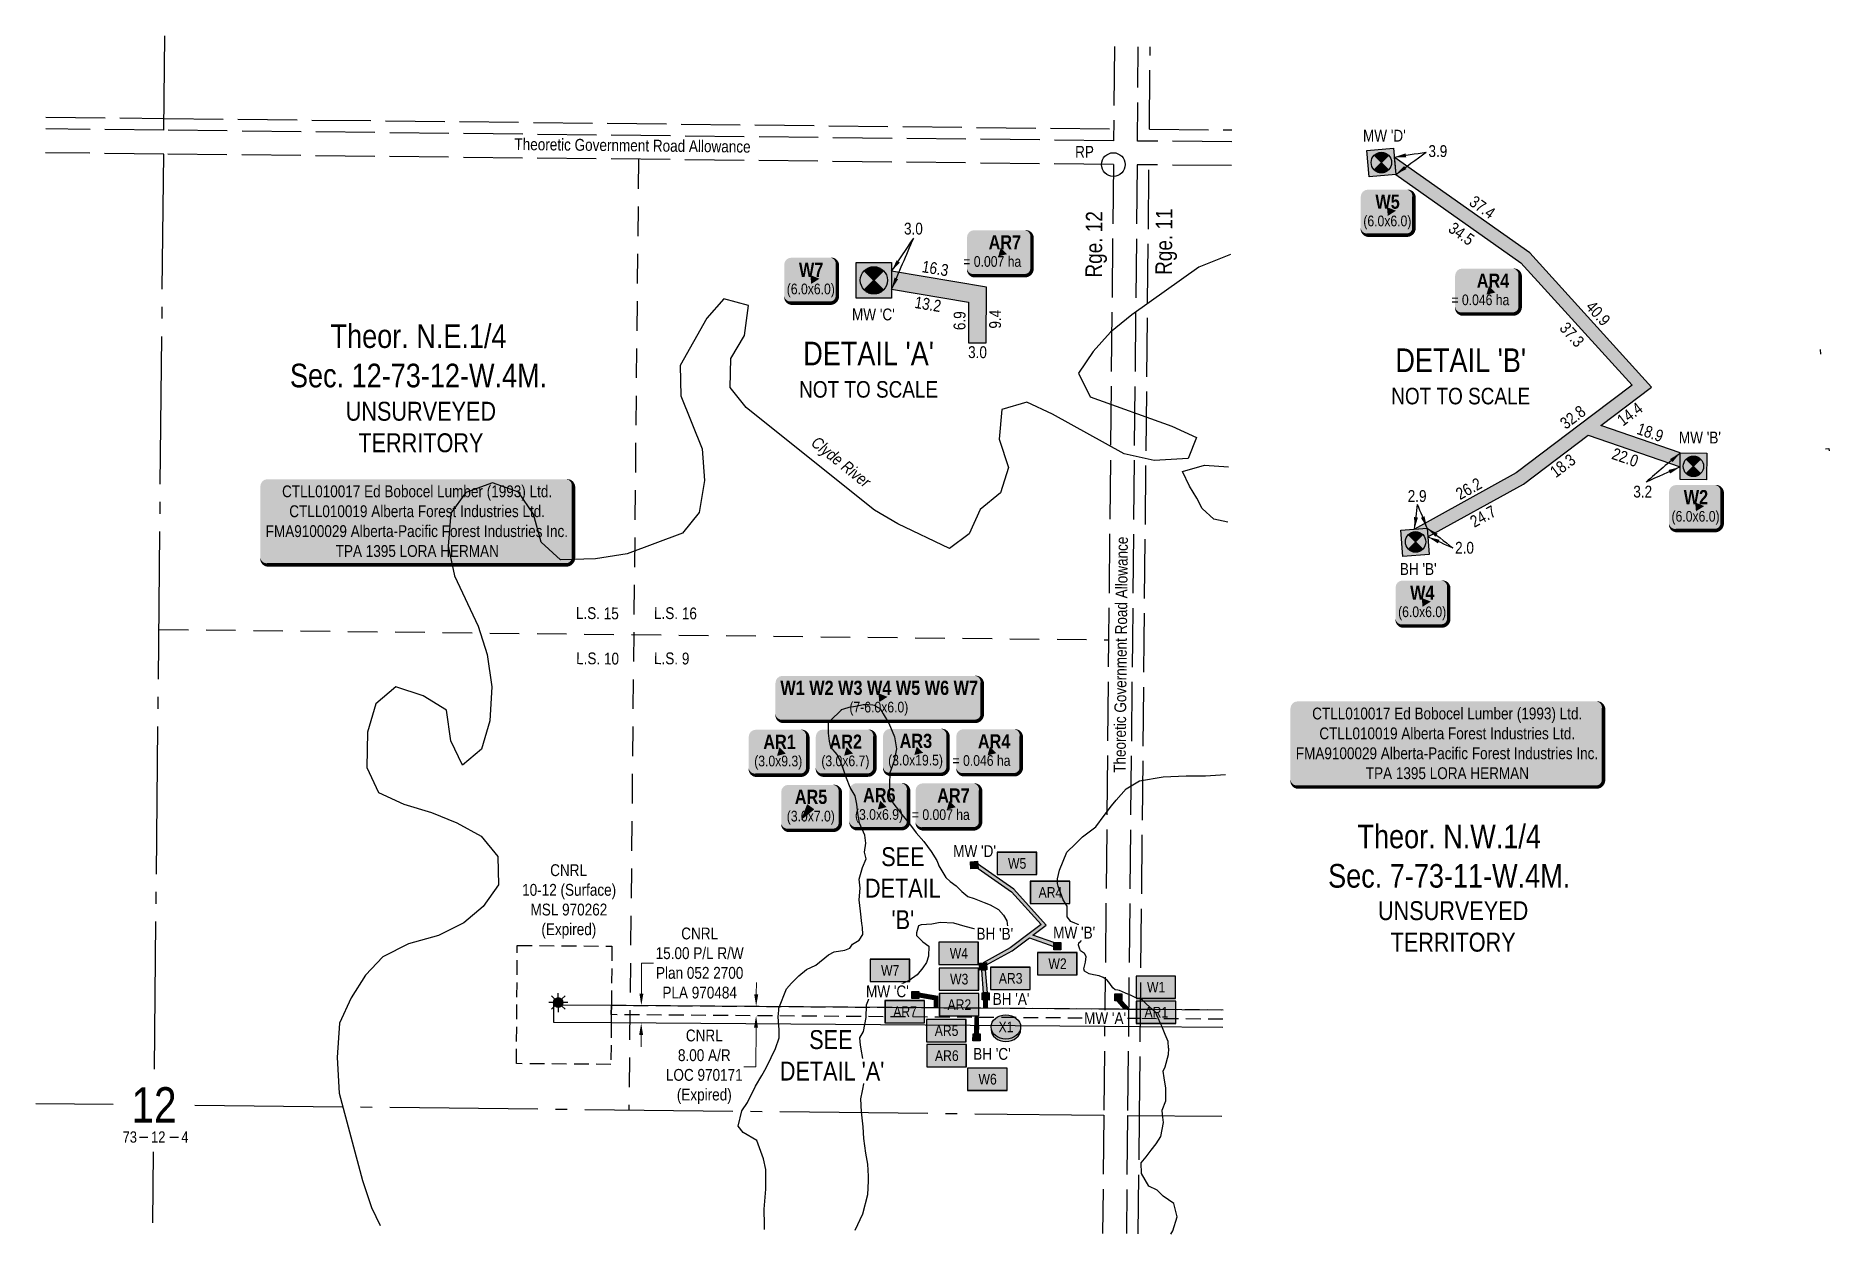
# Model space of a CAD drawing. Extents: x 454725 to 458590, y 6129211 to 6130225.
# Drawn here: x 454725 to 456242, y 6129211 to 6130225 of the extents above; entities that cross this region are included whole.
import ezdxf
from ezdxf.enums import TextEntityAlignment as Align

# ---------------------------------------------------------------- set-up
doc = ezdxf.new("R2010")
doc.units = 0
doc.header["$LTSCALE"] = 5
doc.header["$PDSIZE"] = 0.5
for name, pattern in [('foc-ACCESSROAD', [3.75, 2.5, -1.25]), ('foc-LSD', [8, 5, -3]), ('foc-QUARTERLINE', [33, 25, -3, 2, -3]), ('foc-UNSURVEYED', [12.5, 10, -2.5])]:
    doc.linetypes.add(name, pattern=pattern)
doc.layers.get('Defpoints').update_dxf_attribs({"color": 9})
for name, color, linetype in [('10', 1, 'Continuous'), ('35', 37, 'Continuous'), ('9', 3, 'Continuous'), ('C-AR', 13, 'foc-ACCESSROAD'), ('C-RW', 13, 'Continuous'), ('C-SYMBOL', 7, 'Continuous'), ('C-WS', 13, 'foc-ACCESSROAD'), ('C-WS-S', 13, 'Continuous'), ('D-TXT', 6, 'Continuous'), ('DETAIL-T', 7, 'Continuous'), ('L-QSEC', 8, 'foc-QUARTERLINE'), ('L-ROAD-T', 7, 'Continuous'), ('L-SECLBL', 7, 'Continuous'), ('L-SECTION-LSD', 7, 'foc-LSD'), ('L-UNS-T', 3, 'Continuous'), ('L-USEC', 7, 'foc-UNSURVEYED'), ('P-CROSSINGS', 250, 'Continuous'), ('P-TEMP-BLOCKS', 250, 'Continuous'), ('P-TEMP-BLUE', 146, 'Continuous'), ('P-TEMP-BLUE-T', 146, 'Continuous'), ('P-WORKAREA', 113, 'Continuous'), ('P-WORKAREA-H', 111, 'Continuous'), ('T-WATER', 160, 'Continuous'), ('T-WATER-T', 170, 'Continuous'), ('WETLAND', 143, 'Continuous')]:
    doc.layers.add(name, color=color, linetype=linetype)
doc.layers.add('C-AR-T', color=13, linetype='Continuous', lineweight=9)
doc.layers.add('C-RW-T', color=13, linetype='Continuous', lineweight=9)
doc.layers.add('P-TEMP-BLUE-H', color=7, linetype='Continuous', true_color=0x99e6ff)
doc.styles.add('100L', font='ARIALN.TTF', dxfattribs={"height": 11})
doc.styles.add('175L', font='ARIALN.TTF', dxfattribs={"height": 20})
doc.styles.add('80', font='ARIALN.TTF', dxfattribs={"height": 10})
doc.styles.add('80CG', font='ARIALN.TTF', dxfattribs={"height": 10})
doc.styles.add('80L', font='ARIALN.TTF', dxfattribs={"height": 10})
doc.styles.add('BOLD', font='ARIALNB.TTF')
doc.styles.add('foc-LtypeFont', font='ARIALN.TTF', dxfattribs={"height": 7.349999999999999})
doc.styles.add('SIMPLEX', font='ARIALN.TTF')
doc.linetypes.add('foc-TOPO-flowdirection-NOLINE', pattern='A,0,[">",foc-LtypeFont,S=0.3,R=0,X=0,Y=-0.945],-20,[">",foc-LtypeFont,S=0.3,R=0,X=0,Y=-0.945],0', length=20)
doc.dimstyles.new('Compass 5 000', dxfattribs={"dimscale": 5, "dimtxt": 9, "dimasz": 2, "dimexe": 0.2, "dimexo": 0.0625, "dimgap": 0.5, "dimtad": 0, "dimtih": 1, "dimtoh": 1, "dimzin": 0, "dimdsep": 46, "dimtxsty": '80CG', "dimcen": 0.1, "dimse1": 1, "dimse2": 1, "dimclrd": 256, "dimclrt": 256, "dimaunit": 1, "dimadec": 4, "dimazin": 0, "dimtfac": 0.06, "dimtofl": 0, "dimtmove": 0, "dimatfit": 1, "dimfxl": 0.2, "dimtolj": 1, "dimtzin": 0, "dimlwd": -1, "dimarcsym": 0})

msp = doc.modelspace()

# ---------------------------------------------------------------- texts
at = {"layer": 'C-AR', "insert": (455135.4814996427, 6129524.381876941), "char_height": 9.995229999999987, "width": 78.95727165879946, "attachment_point": 1, "style": '80L'}
msp.add_mtext('\\pi24.38693;CNRL\\P\\pi0.6636;10-12 (Surface)\\P\\pi7.74071;MSL 970262\\P\\pi16.94846;(Expired)', dxfattribs=at)
at = {"layer": 'C-SYMBOL', "color": 3, "attachment_point": 2, "style": '175L'}
for s, insert, char_height, width in [('Theor. N.E.1/4\\PSec. 12-73-12-W.4M.', (455048.492812368, 6129981.171426404), 19.99045999999997, 215.8814228946791), ('Theor. N.W.1/4\\PSec. 7-73-11-W.4M.', (455920.5028676304, 6129557.918358193), 19.99045999999998, 368.3836105295423)]:
    msp.add_mtext(s, dxfattribs=dict(at, insert=insert, char_height=char_height, width=width))
at = {"layer": 'D-TXT', "color": 3, "char_height": 13.99332199999999, "attachment_point": 1, "rotation": 89.4256048338124, "style": '80L'}
for s, insert in [('Rge. 12', (455612.6205796208, 6130020.838195348)), ('Rge. 11', (455671.849843164, 6130023.103884726))]:
    msp.add_mtext_dynamic_manual_height_columns(s, width=73.72007404098484, gutter_width=47.47734249999998, heights=[0], dxfattribs=dict(at, insert=insert))
at = {"layer": 'DETAIL-T', "color": 3, "style": '80CG'}
msp.add_text('SEE', height=15.992368, dxfattribs=at).set_placement((455379.0013461262, 6129368.060109253))
at = {"layer": 'DETAIL-T', "color": 3, "attachment_point": 5, "style": '80CG'}
for s, insert, char_height, width in [("DETAIL 'A'\\P{\\H0.7x;NOT TO SCALE}", (455429.2841291032, 6129942.692639857), 19.99046, 116.9191006545703), ("DETAIL 'B'\\P{\\H0.7x;NOT TO SCALE}", (455930.2654190715, 6129937.011797365), 19.99046, 116.9191006545703), ("SEE\\PDETAIL 'B'", (455458.2632985365, 6129504.153137248), 15.992368, 63.60577107972714)]:
    msp.add_mtext(s, dxfattribs=dict(at, insert=insert, char_height=char_height, width=width))
at = {"layer": 'L-ROAD-T', "style": '80L'}
for rotation, p in [(359.3631630789092, (455229.5283785558, 6130132.510612275)), (89.42560483381938, (455642.6589713664, 6129701.64778456))]:
    msp.add_text('Theoretic Government Road Allowance', height=9.995229999999985, rotation=rotation, dxfattribs=at).set_placement(p, align=Align.MIDDLE_CENTER)
at = {"layer": 'L-UNS-T', "color": 3, "char_height": 15.99236799999998, "attachment_point": 5, "style": '80L'}
for insert in [(455050.4639474925, 6129894.179290803), (455923.8301576015, 6129471.694242429)]:
    msp.add_mtext_dynamic_manual_height_columns('UNSURVEYED TERRITORY', width=126.353452345757, gutter_width=47.47734249999994, heights=[0], dxfattribs=dict(at, insert=insert))
at = {"layer": 'P-TEMP-BLUE-T', "style": '80L'}
for s, p in [('3.9', (455902.9605302907, 6130122.711378325)), ('3.0', (455459.2337050656, 6130057.127665993)), ('3.2', (456076.2917041014, 6129834.618384857)), ('2.9', (455885.4158088209, 6129830.908459232)), ('2.0', (455925.5158086484, 6129787.138242109))]:
    msp.add_text(s, height=9.99523, dxfattribs=at).set_placement(p)
for s, rotation, p in [('37.4', 324.8078351790737, (455936.6264119478, 6130082.569446502)), ('34.5', 324.8078351790737, (455918.9200892588, 6130060.131420579)), ('16.3', 350.534934860762, (455473.8936209953, 6130025.380220563)), ('13.2', 350.534934860762, (455467.7001064203, 6129995.115658657)), ('40.9', 312.2452541573029, (456035.3274334615, 6129995.367006822)), ('6.9', 89.5738538834854, (455511.1612837298, 6129976.21442925)), ('9.4', 89.5738538834854, (455541.2574328202, 6129977.501158649)), ('37.3', 312.2452541573029, (456013.1945400905, 6129977.353361245)), ('3.0', 359.5738538878892, (455513.430454161, 6129952.664252004)), ('32.8', 37.14685793099948, (456019.1818173037, 6129891.859504589)), ('14.4', 37.14685792083239, (456067.4737681464, 6129894.522663599)), ('18.9', 340.9020218866038, (456078.4479055303, 6129888.65243899)), ('22.0', 340.9020218868806, (456057.2683954145, 6129867.520658261)), ('18.3', 37.14685792011259, (456010.6886022947, 6129850.859239989)), ('26.2', 28.85557904307115, (455929.7048527117, 6129832.386384566)), ('24.7', 28.85557904307115, (455941.7561717129, 6129808.929552593))]:
    msp.add_text(s, height=9.99523, rotation=rotation, dxfattribs=at).set_placement(p)
at = {"layer": 'T-WATER-T', "insert": (455385.7068486026, 6129887.512636595), "char_height": 9.995229999999987, "width": 60.26223710218275, "attachment_point": 1, "rotation": 321.17977520054103, "style": '80L'}
msp.add_mtext('\\pi0.56815;{\\fArial Narrow|b0|i1|c0|p34;Clyde River}', dxfattribs=at)

# ---------------------------------------------------------------- blocks, each defined once
blk = doc.blocks.new('L-SECLBL')
at = {"layer": '9', "color": 7}
for p, q in [((-5.082139060913505, -27.83004804289613), (-12.28857354467345, -27.83004804289613)), ((20.70431141927111, -27.83004804289613), (13.49787693551116, -27.83004804289613))]:
    blk.add_line(p, q, dxfattribs=at)
at = {"layer": '10', "color": 2, "style": 'SIMPLEX'}
blk.add_attdef('SEC', text='', height=30, dxfattribs=at).set_placement((0, 0), align=Align.MIDDLE)
at = {"layer": '10', "color": 5, "style": '80L'}
blk.add_attdef('TWP', text='', height=9.5, dxfattribs=at).set_placement((-14.43410290347765, -27.36845155570791), align=Align.MIDDLE_RIGHT)
blk.add_attdef('RGE', text='', height=9.5, dxfattribs=at).set_placement((3.622123863462547, -27.36845155570791), align=Align.MIDDLE_CENTER)
blk.add_attdef('MER', text='', height=9.5, dxfattribs=at).set_placement((23.16775162027989, -27.36845155570791), align=Align.MIDDLE_LEFT)
blk = doc.blocks.new('*U366')
h = blk.add_hatch(color=255)
edge = h.paths.add_edge_path()
edge.add_line((-126.5, -37), (126.5, -37))
edge.add_arc((126.5, -31), 6, 270, 360)
edge.add_line((132.5, -31), (132.5, 29.5))
edge.add_arc((126.5, 29.5), 6, 0, 90)
edge.add_line((126.5, 35.5), (-126.5, 35.5))
edge.add_arc((-126.5, 29.5), 6, 90, 180)
edge.add_line((-132.5, 29.5), (-132.5, -31))
edge.add_arc((-126.5, -31), 6, 180, 270)
at = {"color": 44, "flags": 128}
blk.add_lwpolyline([(-126.5, -37, 3, 3, 0), (126.5, -37, 3, 3, 0.414213562373095), (132.5, -31, 3, 3, 0), (132.5, 29.5, 3, 0, 0.414213562373095), (126.5, 35.5, 0, 0, 0), (-126.5, 35.5, 0, 0, 0.414213562373095), (-132.5, 29.5, 0, 0, 0), (-132.5, -31, 0, 3, 0.414213562373095)], format="xyseb", close=True, dxfattribs=at)
at = {"color": 44, "style": '80'}
blk.add_attdef('ENTER_TEXT_001', (-35.98567530695772, -4.996589358799454), '', height=10, dxfattribs=at)
blk = doc.blocks.new('*D367')
at = {"layer": 'C-RW-T', "transparency": 16777216}
for p, q in [((455237.0589860837, 6129414.956376277), (455237.2509182183, 6129440.761371468)), ((455237.2509182183, 6129440.761371468), (455247.2509182183, 6129440.761371468)), ((455236.7986471571, 6129379.954187811), (455236.7242713146, 6129369.954464403))]:
    blk.add_line(p, q, dxfattribs=at)
for points in [[(455235.3923655157, 6129414.96877225), (455238.7256066517, 6129414.943980303), (455236.9846102412, 6129404.956652869)], [(455235.1320265891, 6129379.966583785), (455238.4652677252, 6129379.941791837), (455236.8730229997, 6129389.953911219)]]:
    blk.add_solid(points, dxfattribs=at)
at = {"layer": 'Defpoints', "color": 0, "transparency": 16777216}
for p in [(455236.9846102412, 6129404.956652869), (455364.749823946, 6129404.006362043), (455364.6382367046, 6129389.003620393)]:
    blk.add_point(p, dxfattribs=at)
at = {"layer": 'C-RW-T', "transparency": 16777216, "insert": (455286.3368663769, 6129440.761371468), "char_height": 10, "attachment_point": 5, "style": '80CG'}
blk.add_mtext('\\A1;CNRL\\P15.00 P/L R/W\\PPlan 052 2700\\PPLA 970484', dxfattribs=at)
blk = doc.blocks.new('*D368')
at = {"layer": 'C-AR-T', "transparency": 16777216}
for p, q in [((455334.2118002648, 6129414.233774049), (455334.2861761073, 6129424.233497458)), ((455334.0035588914, 6129386.236025482), (455333.7565469442, 6129353.025629899)), ((455333.7565469442, 6129353.025629899), (455323.7565469441, 6129353.025629899))]:
    blk.add_line(p, q, dxfattribs=at)
for points in [[(455332.5451796968, 6129414.246170023), (455335.8784208329, 6129414.221378075), (455334.1374244224, 6129404.234050642)], [(455332.3369383233, 6129386.248421456), (455335.6701794594, 6129386.223629508), (455334.0779347338, 6129396.235748891)]]:
    blk.add_solid(points, dxfattribs=at)
at = {"layer": 'Defpoints', "color": 0, "transparency": 16777216}
for p in [(455334.1374244224, 6129404.234050642), (455517.4617838327, 6129394.871778337), (455517.5212735212, 6129402.870080088)]:
    blk.add_point(p, dxfattribs=at)
at = {"layer": 'C-AR-T', "transparency": 16777216, "insert": (455290.2435865078, 6129353.025629899), "char_height": 10, "attachment_point": 5, "style": '80CG'}
blk.add_mtext('\\A1;CNRL\\P8.00 A/R\\PLOC 970171\\P(Expired)', dxfattribs=at)
blk = doc.blocks.new('GAS')
h = blk.add_hatch(color=255)
h.dxf.hatch_style = 1
edge = h.paths.add_edge_path()
edge.add_arc((0, 0), 0.9, 0, 360)
for p, q in [((-0.8077887898725749, 0), (-1.615577579628734, 0)), ((-0.5711929310346023, 0.5711929297831376), (-1.142385862069204, 1.142385861385264)), ((0, 0.8077887887338874), (0, 1.615577579286764)), ((0.5711929310309642, 0.5711929297831376), (1.142385862065566, 1.142385861385264)), ((1.615577579625096, 0), (0.8077887898689368, 0)), ((-0.5711929310346023, -0.5711929316021271), (-1.142385862069204, -1.142385863204253)), ((0, -0.8077887905528768), (0, -1.615577581105753)), ((1.142385862065566, -1.142385863204253), (0.5711929310309642, -0.5711929316021271))]:
    blk.add_line(p, q)
blk.add_circle((0, 0), 0.8000000000000003)
blk = doc.blocks.new('*X372')
at = {"color": 0}
for p, q in [((102.1191798644287, -2061.562499979055), (108.8097175292317, -2061.562499977683)), ((102.1784354255079, -2061.718749979043), (108.7504619709123, -2061.718749977695)), ((102.2878621285118, -2061.40624997902), (108.6410352650845, -2061.406249977717)), ((102.3346854254759, -2061.874999979011), (108.5942119708803, -2061.874999977727)), ((102.4741723273316, -2061.249999978982), (108.4547250662005, -2061.249999977756)), ((102.6816488152516, -2061.09374997894), (108.2472485782165, -2061.093749977798)), ((102.9154548814566, -2060.937499978892), (108.0134425119474, -2060.937499977846)), ((103.1836734699236, -2060.781249978837), (107.7452239234163, -2060.781249977901)), ((103.5003525496226, -2060.624999978772), (107.4285448436532, -2060.624999977966)), ((103.8945494675147, -2060.468749978691), (107.034347925697, -2060.468749978047)), ((104.4531795042804, -2060.312499978576), (106.4757178888672, -2060.312499978162)), ((102.3442119695982, -2068.124999979009), (108.5846854241942, -2068.124999977729)), ((102.4909354254438, -2062.031249978979), (108.4379619708482, -2062.031249977759)), ((102.5004619696302, -2067.968749978977), (108.4284354242263, -2067.968749977761)), ((102.6471854254118, -2062.187499978947), (108.2817119708161, -2062.187499977791)), ((102.6567119696623, -2067.812499978945), (108.2721854242583, -2067.812499977793)), ((102.8034354253797, -2062.343749978915), (108.1254619707841, -2062.343749977823)), ((102.8129619696943, -2067.656249978913), (108.1159354242903, -2067.656249977825)), ((102.9596854253477, -2062.499999978882), (107.969211970752, -2062.499999977855)), ((102.9692119697264, -2067.499999978881), (107.9596854243224, -2067.499999977857)), ((103.1159354253157, -2062.656249978851), (107.81296197072, -2062.656249977887)), ((103.1254619697584, -2067.343749978849), (107.8034354243544, -2067.343749977889)), ((103.2721854252836, -2062.812499978818), (107.6567119706879, -2062.812499977919)), ((103.2817119697905, -2067.187499978817), (107.6471854243865, -2067.187499977921)), ((103.4284354252516, -2062.968749978786), (107.5004619706559, -2062.968749977952)), ((103.4379619698225, -2067.031249978785), (107.4909354244185, -2067.031249977953)), ((103.5846854252195, -2063.124999978754), (107.3442119706238, -2063.124999977983)), ((103.5942119698546, -2066.874999978752), (107.3346854244505, -2066.874999977985)), ((103.7409354251875, -2063.281249978722), (107.1879619705918, -2063.281249978015)), ((103.7504619698866, -2066.718749978721), (107.1784354244826, -2066.718749978017)), ((103.8971854251554, -2063.43749997869), (107.0317119705597, -2063.437499978048)), ((103.9067119699187, -2066.562499978688), (107.0221854245146, -2066.562499978049)), ((104.0534354251234, -2063.593749978658), (106.8754619705277, -2063.593749978079)), ((104.0629619699507, -2066.406249978656), (106.8659354245467, -2066.406249978081)), ((104.2096854250913, -2063.749999978626), (106.7192119704956, -2063.749999978112)), ((104.2192119699828, -2066.249999978624), (106.7096854245787, -2066.249999978113)), ((104.3659354250593, -2063.906249978594), (106.5629619704635, -2063.906249978143)), ((104.3754619700148, -2066.093749978592), (106.5534354246107, -2066.093749978145)), ((104.5221854250272, -2064.062499978562), (106.4067119704315, -2064.062499978176)), ((104.5317119700469, -2065.93749997856), (106.3971854246428, -2065.937499978178)), ((104.6784354249952, -2064.21874997853), (106.2504619703994, -2064.218749978208)), ((104.6879619700789, -2065.781249978528), (106.2409354246748, -2065.781249978209)), ((104.8346854249632, -2064.374999978498), (106.0942119703674, -2064.37499997824)), ((104.844211970111, -2065.624999978496), (106.0846854247069, -2065.624999978242)), ((104.9909354249311, -2064.531249978466), (105.9379619703353, -2064.531249978272)), ((105.000461970143, -2065.468749978464), (105.9284354247389, -2065.468749978274)), ((105.1471854248991, -2064.687499978434), (105.7817119703033, -2064.687499978304)), ((105.1567119701751, -2065.312499978432), (105.7721854247709, -2065.312499978306)), ((105.303435424867, -2064.843749978402), (105.6254619702712, -2064.843749978336)), ((105.3129619702071, -2065.1562499784), (105.615935424803, -2065.156249978338)), ((102.1094049487953, -2068.437499979057), (108.8194924476853, -2068.437499977681)), ((102.1879619695661, -2068.281249979041), (108.7409354241622, -2068.281249977697)), ((102.2771027379302, -2068.593749979023), (108.6517946586145, -2068.593749977715)), ((102.4622491952518, -2068.749999978985), (108.4666482013569, -2068.749999977753)), ((102.6683082661785, -2068.906249978942), (108.2605891304943, -2068.906249977796)), ((102.9003167494299, -2069.062499978895), (108.028580647307, -2069.062499977843)), ((103.1661197702906, -2069.21874997884), (107.7627776265104, -2069.218749977897)), ((103.479245699491, -2069.374999978776), (107.4496516973741, -2069.374999977962)), ((103.867289374156, -2069.531249978696), (107.0616080227732, -2069.531249978041)), ((104.4099456200539, -2069.687499978585), (106.5189517769394, -2069.687499978153))]:
    blk.add_line(p, q, dxfattribs=at)
blk = doc.blocks.new('Pile')
h = blk.add_hatch(color=255)
h.dxf.hatch_style = 1
edge = h.paths.add_edge_path()
edge.add_arc((0, 0), 0.8680000000000002, 0, 360)
at = {"color": 224}
for p, q in [((0.5430580079482752, -0.543058007951231), (-0.5430580079519132, 0.543058007951231)), ((-0.5430580079519132, -0.543058007951231), (0.5430580079482752, 0.543058007951231))]:
    blk.add_line(p, q, dxfattribs=at)
blk.add_circle((0, 0), 0.7680000000000002, dxfattribs=at)
at = {"color": 224, "xscale": 0.16, "yscale": 0.16, "zscale": 0.16}
blk.add_blockref('*X372', (-16.87431179160922, 330.4007621201715), dxfattribs=at)
blk = doc.blocks.new('Temp_Area5')
at = {"true_color": 0x99e6ff}
h = blk.add_hatch(color=141, dxfattribs=at)
h.dxf.hatch_style = 1
h.paths.add_polyline_path([(-16.82711371331243, -9.436567862801894), (16.33187767662457, -9.436567862801894), (16.33187767662457, 9.053714016554295), (-16.82711371331243, 9.053714016554295)])
at = {"color": 250}
for points in [[(-17.02711371331247, -9.636567862801712), (16.53187767662462, -9.636567862801712), (16.53187767662462, 9.253714016554113), (-17.02711371331247, 9.253714016554113)], [(-16.92711371331245, -9.536567862801803), (16.43187767662459, -9.536567862801803), (16.43187767662459, 9.153714016554204), (-16.92711371331245, 9.153714016554204)]]:
    blk.add_lwpolyline(points, close=True, dxfattribs=at)
at = {"color": 250, "style": '80L'}
blk.add_attdef('TEMPORARY', text='', height=9, dxfattribs=at).set_placement((0.001048257894581184, -0.1484938545327168), align=Align.MIDDLE_CENTER)
blk = doc.blocks.new('Temp_Area3')
h = blk.add_hatch(color=111)
h.dxf.hatch_style = 1
h.paths.add_polyline_path([(-16.82711371331243, -9.436567862801894), (16.33187767662457, -9.436567862801894), (16.33187767662457, 9.053714016554295), (-16.82711371331243, 9.053714016554295)])
at = {"color": 250}
for points in [[(-17.02711371331247, -9.636567862801712), (16.53187767662462, -9.636567862801712), (16.53187767662462, 9.253714016554113), (-17.02711371331247, 9.253714016554113)], [(-16.92711371331245, -9.536567862801803), (16.43187767662459, -9.536567862801803), (16.43187767662459, 9.153714016554204), (-16.92711371331245, 9.153714016554204)]]:
    blk.add_lwpolyline(points, close=True, dxfattribs=at)
at = {"color": 250, "style": '80L'}
blk.add_attdef('TEMPORARY', text='', height=9, dxfattribs=at).set_placement((0.001048257894581184, -0.1484938545327168), align=Align.MIDDLE_CENTER)
blk = doc.blocks.new('*U375')
at = {"true_color": 0x99e6ff}
h = blk.add_hatch(color=141, dxfattribs=at)
edge = h.paths.add_edge_path()
edge.add_line((-81.49999999999999, -20), (81.49999999999999, -20))
edge.add_arc((81.49999999999999, -14), 6, 270, 360)
edge.add_line((87.49999999999999, -14), (87.49999999999999, 12.5))
edge.add_arc((81.49999999999999, 12.5), 6, 0, 90)
edge.add_line((81.49999999999999, 18.5), (-81.49999999999999, 18.5))
edge.add_arc((-81.49999999999999, 12.5), 6, 90, 180)
edge.add_line((-87.49999999999999, 12.5), (-87.49999999999999, -14))
edge.add_arc((-81.49999999999999, -14), 6, 180, 270)
at = {"color": 250, "flags": 128}
blk.add_lwpolyline([(-81.49999999999999, -20, 3, 3, 0), (81.49999999999999, -20, 3, 3, 0.414213562373095), (87.49999999999999, -14, 3, 3, 0), (87.49999999999999, 12.5, 3, 0, 0.414213562373095), (81.49999999999999, 18.5, 0, 0, 0), (-81.49999999999999, 18.5, 0, 0, 0.414213562373095), (-87.49999999999999, 12.5, 0, 0, 0), (-87.49999999999999, -14, 0, 3, 0.414213562373095)], format="xyseb", close=True, dxfattribs=at)
at = {"flags": 128}
blk.add_lwpolyline([(7.327024606412458, 0.6855092599296047, 0, 7.499999999999999, 0), (-3.398394867633905e-15, 0, 0, 0, 0)], format="xyseb", dxfattribs=at)
at = {"color": 250}
for tag, p, height, style in [('TEMP_AREA_W1_001', (-9.212824010914055, 2.244292974654144), 12, 'BOLD'), ('ENTER_TEXT_001', (-30.65893587994544, -12.47010782646594), 9, '80')]:
    blk.add_attdef(tag, p, '', height=height, dxfattribs=dict(at, style=style))
blk = doc.blocks.new('*U376')
at = {"true_color": 0x99e6ff}
h = blk.add_hatch(color=141, dxfattribs=at)
edge = h.paths.add_edge_path()
edge.add_line((-18.99999999999998, -20), (18.99999999999998, -20))
edge.add_arc((18.99999999999998, -14), 6, 270, 360)
edge.add_line((24.99999999999998, -14), (24.99999999999998, 12.5))
edge.add_arc((18.99999999999998, 12.5), 6, 0, 90)
edge.add_line((18.99999999999998, 18.5), (-18.99999999999998, 18.5))
edge.add_arc((-18.99999999999998, 12.5), 6, 90, 180)
edge.add_line((-24.99999999999998, 12.5), (-24.99999999999998, -14))
edge.add_arc((-18.99999999999998, -14), 6, 180, 270)
at = {"color": 250, "flags": 128}
blk.add_lwpolyline([(-18.99999999999998, -20, 3, 3, 0), (18.99999999999998, -20, 3, 3, 0.414213562373095), (24.99999999999998, -14, 3, 3, 0), (24.99999999999998, 12.5, 3, 0, 0.414213562373095), (18.99999999999998, 18.5, 0, 0, 0), (-18.99999999999998, 18.5, 0, 0, 0.414213562373095), (-24.99999999999998, 12.5, 0, 0, 0), (-24.99999999999998, -14, 0, 3, 0.414213562373095)], format="xyseb", close=True, dxfattribs=at)
at = {"flags": 128}
blk.add_lwpolyline([(6.420677714987832, -1.747396064805148, 0, 7.499999999999998, 0), (-3.398394867633905e-15, 0, 0, 0, 0)], format="xyseb", dxfattribs=at)
at = {"color": 250}
for tag, p, height, style in [('TEMP_AREA_W1_001', (-9.212824010914055, 2.244292974654144), 12, 'BOLD'), ('ENTER_TEXT_001', (-30.65893587994544, -12.47010782646594), 9, '80')]:
    blk.add_attdef(tag, p, '', height=height, dxfattribs=dict(at, style=style))
blk = doc.blocks.new('*U378')
at = {"true_color": 0x99e6ff}
h = blk.add_hatch(color=141, dxfattribs=at)
edge = h.paths.add_edge_path()
edge.add_line((-21.49999999999998, -20), (21.49999999999998, -20))
edge.add_arc((21.49999999999998, -14), 6, 270, 360)
edge.add_line((27.49999999999998, -14), (27.49999999999998, 12.5))
edge.add_arc((21.49999999999998, 12.5), 6, 0, 90)
edge.add_line((21.49999999999998, 18.5), (-21.49999999999998, 18.5))
edge.add_arc((-21.49999999999998, 12.5), 6, 90, 180)
edge.add_line((-27.49999999999998, 12.5), (-27.49999999999998, -14))
edge.add_arc((-21.49999999999998, -14), 6, 180, 270)
at = {"color": 250, "flags": 128}
blk.add_lwpolyline([(-21.49999999999998, -20, 3, 3, 0), (21.49999999999998, -20, 3, 3, 0.414213562373095), (27.49999999999998, -14, 3, 3, 0), (27.49999999999998, 12.5, 3, 0, 0.414213562373095), (21.49999999999998, 18.5, 0, 0, 0), (-21.49999999999998, 18.5, 0, 0, 0.414213562373095), (-27.49999999999998, 12.5, 0, 0, 0), (-27.49999999999998, -14, 0, 3, 0.414213562373095)], format="xyseb", close=True, dxfattribs=at)
at = {"flags": 128}
blk.add_lwpolyline([(6.420677714987832, -1.747396064805148, 0, 7.499999999999998, 0), (-3.398394867633905e-15, 0, 0, 0, 0)], format="xyseb", dxfattribs=at)
at = {"color": 250}
for tag, p, height, style in [('TEMP_AREA_W1_001', (-9.212824010914055, 2.244292974654144), 12, 'BOLD'), ('ENTER_TEXT_001', (-30.65893587994544, -12.47010782646594), 9, '80')]:
    blk.add_attdef(tag, p, '', height=height, dxfattribs=dict(at, style=style))
blk = doc.blocks.new('*U377')
h = blk.add_hatch(color=111)
edge = h.paths.add_edge_path()
edge.add_line((-18.99999999999998, -20), (18.99999999999998, -20))
edge.add_arc((18.99999999999998, -14), 6, 270, 360)
edge.add_line((24.99999999999998, -14), (24.99999999999998, 12.5))
edge.add_arc((18.99999999999998, 12.5), 6, 0, 90)
edge.add_line((18.99999999999998, 18.5), (-18.99999999999998, 18.5))
edge.add_arc((-18.99999999999998, 12.5), 6, 90, 180)
edge.add_line((-24.99999999999998, 12.5), (-24.99999999999998, -14))
edge.add_arc((-18.99999999999998, -14), 6, 180, 270)
at = {"color": 250, "flags": 128}
blk.add_lwpolyline([(-18.99999999999998, -20, 3, 3, 0), (18.99999999999998, -20, 3, 3, 0.414213562373095), (24.99999999999998, -14, 3, 3, 0), (24.99999999999998, 12.5, 3, 0, 0.414213562373095), (18.99999999999998, 18.5, 0, 0, 0), (-18.99999999999998, 18.5, 0, 0, 0.414213562373095), (-24.99999999999998, 12.5, 0, 0, 0), (-24.99999999999998, -14, 0, 3, 0.414213562373095)], format="xyseb", close=True, dxfattribs=at)
at = {"flags": 128}
blk.add_lwpolyline([(-8.359879283460593, -11.44039367127633, 0, 7.5, 0), (-3.398394867633905e-15, 0, 0, 0, 0)], format="xyseb", dxfattribs=at)
at = {"color": 250}
for tag, p, height, style in [('TEMP_AREA_W1_001', (-9.212824010914055, 2.244292974654144), 12, 'BOLD'), ('ENTER_TEXT_001', (-30.65893587994544, -12.47010782646594), 9, '80')]:
    blk.add_attdef(tag, p, '', height=height, dxfattribs=dict(at, style=style))
blk = doc.blocks.new('RP')
at = {"layer": '35', "color": 3}
blk.add_circle((0, 0), 10, dxfattribs=at)
at = {"layer": '35', "color": 3, "style": '80'}
blk.add_attdef('RP_001', (-32.36089367917796, 5.754369554757101), '', height=10, dxfattribs=at)
blk = doc.blocks.new('Well_proximity')
h = blk.add_hatch(color=191)
h.dxf.hatch_style = 1
edge = h.paths.add_edge_path()
edge.add_ellipse((0, 0), major_axis=(-12.5, 0), ratio=0.8162973455633618, start_angle=0, end_angle=360)
h = blk.add_hatch(color=250)
h.dxf.hatch_style = 1
edge = h.paths.add_edge_path()
edge.add_ellipse((0, -2.047489049626165), major_axis=(-12.5, 0), ratio=0.8162973455633618, start_angle=0, end_angle=180)
edge.add_line((12.5, -2.047489049626165), (12.5, 0))
edge.add_ellipse((0, 0), major_axis=(-12.5, 0), ratio=0.8162973455633618, start_angle=0, end_angle=180, ccw=False)
edge.add_line((-12.5, 0), (-12.5, -2.047489049626165))
at = {"color": 250}
blk.add_ellipse((0, 0), major_axis=(-12.5, 0), ratio=0.8162973455633618, dxfattribs=at)
blk.add_ellipse((0, -2.047489049626165), major_axis=(-12.5, 0), ratio=0.8162973455633618, start_param=0, end_param=3.141592653589793, dxfattribs=at)
at = {"color": 250, "style": '80L'}
blk.add_attdef('CROSSING', text='', height=9, dxfattribs=at).set_placement((0.0891644256771542, 0.0199513138486509), align=Align.MIDDLE_CENTER)
blk = doc.blocks.new('*U461')
at = {"true_color": 0x99e6ff}
h = blk.add_hatch(color=141, dxfattribs=at)
edge = h.paths.add_edge_path()
edge.add_line((-16.49999999999998, -20), (16.49999999999998, -20))
edge.add_arc((16.49999999999998, -14), 6, 270, 360)
edge.add_line((22.49999999999998, -14), (22.49999999999998, 12.5))
edge.add_arc((16.49999999999998, 12.5), 6, 0, 90)
edge.add_line((16.49999999999998, 18.5), (-16.49999999999998, 18.5))
edge.add_arc((-16.49999999999998, 12.5), 6, 90, 180)
edge.add_line((-22.49999999999998, 12.5), (-22.49999999999998, -14))
edge.add_arc((-16.49999999999998, -14), 6, 180, 270)
at = {"color": 250, "flags": 128}
blk.add_lwpolyline([(-16.49999999999998, -20, 3, 3, 0), (16.49999999999998, -20, 3, 3, 0.414213562373095), (22.49999999999998, -14, 3, 3, 0), (22.49999999999998, 12.5, 3, 0, 0.414213562373095), (16.49999999999998, 18.5, 0, 0, 0), (-16.49999999999998, 18.5, 0, 0, 0.414213562373095), (-22.49999999999998, 12.5, 0, 0, 0), (-22.49999999999998, -14, 0, 3, 0.414213562373095)], format="xyseb", close=True, dxfattribs=at)
at = {"flags": 128}
blk.add_lwpolyline([(7.327024606412458, 0.6855092599296047, 0, 7.499999999999999, 0), (-3.398394867633905e-15, 0, 0, 0, 0)], format="xyseb", dxfattribs=at)
at = {"color": 250}
for tag, p, height, style in [('TEMP_AREA_W1_001', (-9.212824010914055, 2.244292974654144), 12, 'BOLD'), ('ENTER_TEXT_001', (-30.65893587994544, -12.47010782646594), 9, '80')]:
    blk.add_attdef(tag, p, '', height=height, dxfattribs=dict(at, style=style))
blk = doc.blocks.new('*U446')
h = blk.add_hatch(color=255)
edge = h.paths.add_edge_path()
edge.add_line((-126.5, -37), (126.5, -37))
edge.add_arc((126.5, -31), 6, 270, 360)
edge.add_line((132.5, -31), (132.5, 29.5))
edge.add_arc((126.5, 29.5), 6, 0, 90)
edge.add_line((126.5, 35.5), (-126.5, 35.5))
edge.add_arc((-126.5, 29.5), 6, 90, 180)
edge.add_line((-132.5, 29.5), (-132.5, -31))
edge.add_arc((-126.5, -31), 6, 180, 270)
at = {"color": 44, "flags": 128}
blk.add_lwpolyline([(-126.5, -37, 3, 3, 0), (126.5, -37, 3, 3, 0.414213562373095), (132.5, -31, 3, 3, 0), (132.5, 29.5, 3, 0, 0.414213562373095), (126.5, 35.5, 0, 0, 0), (-126.5, 35.5, 0, 0, 0.414213562373095), (-132.5, 29.5, 0, 0, 0), (-132.5, -31, 0, 3, 0.414213562373095)], format="xyseb", close=True, dxfattribs=at)
at = {"color": 44, "style": '80'}
blk.add_attdef('ENTER_TEXT_001', (-35.98567530695772, -4.996589358799454), '', height=10, dxfattribs=at)

# ---------------------------------------------------------------- dimensions: what is measured, and where the dimension line sits
at = {"layer": 'C-AR-T'}
dim = msp.add_linear_dim(base=(455334.1374244224, 6129404.234050642), p1=(455517.4617838326, 6129394.871778335), p2=(455517.5212735212, 6129402.870080087), angle=89.57385388353521, text='CNRL\\P8.00 A/R\\PLOC 970171\\P(Expired)', dimstyle='Compass 5 000', dxfattribs=at)
dim.commit()
dim.dimension.update_dxf_attribs({"geometry": '*D368', "text_midpoint": (455290.2435865078, 6129353.025629899), "dimtype": 161})
at = {"layer": 'C-RW-T'}
dim = msp.add_linear_dim(base=(455236.9846102412, 6129404.956652869), p1=(455364.6382367046, 6129389.003620394), p2=(455364.749823946, 6129404.006362043), angle=89.5738538837691, text='CNRL\\P15.00 P/L R/W\\PPlan 052 2700\\PPLA 970484', dimstyle='Compass 5 000', dxfattribs=at)
dim.commit()
dim.dimension.update_dxf_attribs({"geometry": '*D367', "text_midpoint": (455286.3368663769, 6129440.761371468), "dimtype": 161})

# ---------------------------------------------------------------- hatches: boundary and pattern name
at = {"layer": 'P-TEMP-BLUE-H'}
h = msp.add_hatch(color=256, dxfattribs=at)
h.dxf.hatch_style = 1
h.paths.add_polyline_path([(455850.9358188359, 6130128.239136956), (455873.3374522795, 6130130.222561216), (455875.3208765396, 6130107.820927772), (455852.9192430981, 6130105.837503511)])
h = msp.add_hatch(color=256, dxfattribs=at)
h.dxf.hatch_style = 1
h.paths.add_polyline_path([(455875.3208765396, 6130107.820927772), (455981.1127577805, 6130033.214628892), (456075.205067507, 6129929.609833005), (456042.1189749488, 6129904.544455745), (455977.292546765, 6129855.433220395), (455891.1966829209, 6129807.992803331), (455901.8883346646, 6129808.846969398), (455902.4853287308, 6129801.374356176), (455983.43308041, 6129845.978067993), (456038.1288158319, 6129887.414488455), (456115.9080096684, 6129860.484101554), (456115.9962889111, 6129872.353116859), (456048.909160275, 6129895.581466769), (456091.7935168334, 6129928.069817387), (455988.6047514389, 6130041.690696798), (455874.0214822222, 6130122.496837392)])
h = msp.add_hatch(color=256, dxfattribs=at)
h.dxf.hatch_style = 1
h.paths.add_polyline_path([(455418.7645252759, 6130033.39575122), (455448.750215275, 6130033.39575122), (455448.750215275, 6130003.410061221), (455418.7645252759, 6130003.410061221)])
h = msp.add_hatch(color=256, dxfattribs=at)
h.dxf.hatch_style = 1
h.paths.add_polyline_path([(455448.750215275, 6130010.803019255), (455513.9221284439, 6129999.937827049), (455513.6665167047, 6129965.57120205), (455528.6589470147, 6129965.459691501), (455529.0097322788, 6130012.622257977), (455448.750215275, 6130026.002793184)])
h = msp.add_hatch(color=256, dxfattribs=at)
h.dxf.hatch_style = 1
h.paths.add_polyline_path([(456115.9962889111, 6129872.353116859), (456138.4849343754, 6129872.185851036), (456138.3176685539, 6129849.697205569), (456115.8290230893, 6129849.864471392)])
h = msp.add_hatch(color=256, dxfattribs=at)
h.dxf.hatch_style = 1
h.paths.add_polyline_path([(455879.4704949943, 6129807.055987199), (455901.8883346646, 6129808.846969398), (455903.6793168647, 6129786.429129711), (455881.2614771954, 6129784.638147512)])
h = msp.add_hatch(color=256, dxfattribs=at)
h.dxf.hatch_style = 1
h.paths.add_polyline_path([(455515.3716113534, 6129526.342151884), (455521.3453802717, 6129526.871065021), (455521.8742934077, 6129520.897296102), (455515.90052449, 6129520.368382966)])
h = msp.add_hatch(color=256, dxfattribs=at)
h.dxf.hatch_style = 1
h.paths.add_polyline_path([(455586.0544033734, 6129458.105879858), (455592.0513754973, 6129458.061275639), (455592.0067712782, 6129452.064303515), (455586.0097991544, 6129452.108907734)])
h = msp.add_hatch(color=256, dxfattribs=at)
h.dxf.hatch_style = 1
h.paths.add_polyline_path([(455522.9808583289, 6129440.69331195), (455528.9589489077, 6129441.170907203), (455529.4365441611, 6129435.192816619), (455523.4584535826, 6129434.715221366)])
h = msp.add_hatch(color=256, dxfattribs=at)
h.dxf.hatch_style = 1
h.paths.add_polyline_path([(455527.9420215166, 6129435.073417812), (455529.5047362733, 6129415.512816454), (455526.4948246924, 6129415.535203543), (455524.9529762273, 6129434.834620184)])
h = msp.add_hatch(color=256, dxfattribs=at)
h.dxf.hatch_style = 1
h.paths.add_polyline_path([(455465.7978189692, 6129416.678525897), (455471.7949569689, 6129416.678525897), (455471.7949569689, 6129410.681387897), (455465.7978189692, 6129410.681387897)])
h = msp.add_hatch(color=256, dxfattribs=at)
h.dxf.hatch_style = 1
h.paths.add_polyline_path([(455525.2633040787, 6129415.544363336), (455531.2602762026, 6129415.499759117), (455531.2156719834, 6129409.502786993), (455525.2186998595, 6129409.547391212)])
h = msp.add_hatch(color=256, dxfattribs=at)
h.dxf.hatch_style = 1
h.paths.add_polyline_path([(455529.7164289525, 6129409.513938048), (455529.6663414584, 6129402.779747622), (455526.6678553965, 6129402.802049732), (455526.7179428905, 6129409.536240157)])
h = msp.add_hatch(color=256, dxfattribs=at)
h.dxf.hatch_style = 1
h.paths.add_polyline_path([(455637.6414049357, 6129414.776289311), (455643.6383772553, 6129414.731711376), (455643.5937993198, 6129408.734739056), (455637.5968270005, 6129408.779316992)])
h = msp.add_hatch(color=256, dxfattribs=at)
h.dxf.hatch_style = 1
h.paths.add_polyline_path([(455517.6143844142, 6129380.936982729), (455523.6113566188, 6129380.892389374), (455523.5667632617, 6129374.89541717), (455517.569791057, 6129374.940010527)])
h = msp.add_hatch(color=256, dxfattribs=at)
h.dxf.hatch_style = 1
h.paths.add_polyline_path([(455522.1635771709, 6129387.824429484), (455522.1121135674, 6129380.903537713), (455519.113627465, 6129380.925834392), (455519.1650921772, 6129387.846875308)])
at = {"layer": 'P-WORKAREA-H'}
h = msp.add_hatch(color=256, dxfattribs=at)
h.dxf.hatch_style = 1
h.paths.add_polyline_path([(455519.1650921772, 6129387.846875308), (455522.1635771709, 6129387.824429484), (455522.2157182433, 6129394.83642818), (455519.2172321409, 6129394.85872486)])

# ---------------------------------------------------------------- linework, layer by layer
at = {"layer": 'C-AR'}
msp.add_lwpolyline([(455729.0595683779, 6129393.298201337), (455659.2694105065, 6129393.817377533), (455629.1096370628, 6129394.041567286), (455211.5925441125, 6129397.146215461), (455211.6534477838, 6129405.145060735), (455629.1898721414, 6129402.039512504), (455659.3495910459, 6129401.815323041), (455729.1397336322, 6129401.296259223)], dxfattribs=at)
at = {"layer": 'C-RW'}
msp.add_lwpolyline([(455728.9891888785, 6129386.276464613), (455659.1990472924, 6129386.798696807), (455629.0392410482, 6129387.024387973), (455211.5397350169, 6129390.149673219), (455163.0168532465, 6129390.513486287), (455163.0668243051, 6129405.506618639), (455211.6534477838, 6129405.145060735), (455629.1898721414, 6129402.039512504), (455659.3495910459, 6129401.815323041), (455729.1397336322, 6129401.296259223)], dxfattribs=at)
at = {"layer": 'C-WS'}
msp.add_lwpolyline([(455211.2723072898, 6129355.092131225), (455131.2844088289, 6129355.700356657), (455132.0439787529, 6129455.686354328), (455212.0329231505, 6129455.07810494), (455211.6534477838, 6129405.145060735), (455211.5925441125, 6129397.146215461), (455211.5397350169, 6129390.149673219), (455211.2723072898, 6129355.092131225)], close=True, dxfattribs=at)
at = {"layer": 'L-QSEC', "flags": 128}
for points in [[(454833.0645399964, 6130145.340455624), (454833.8795309357, 6130225.182130847)], [(454824.9559357204, 6129350.975989963), (454832.8593045434, 6130125.234290508)], [(454832.8593045434, 6130125.234290508), (454832.8593170592, 6130125.235516638)], [(454724.7038080688, 6129322.10251165), (454790.0830073469, 6129321.375839957)], [(454859.3278042047, 6129320.606203211), (455628.2880217846, 6129312.059423272)], [(455648.3944380721, 6129311.880039508), (455728.2363679045, 6129311.167793401)], [(454823.6296628484, 6129221.046866962), (454824.2417780171, 6129281.013099192)]]:
    msp.add_lwpolyline(points, dxfattribs=at)
at = {"layer": 'L-SECTION-LSD', "flags": 128}
for points in [[(455234.6045613849, 6130120.76874734), (455226.4697125056, 6129316.525522539)], [(454828.7545969855, 6129723.114135277), (455632.3180174813, 6129714.181315919)]]:
    msp.add_lwpolyline(points, dxfattribs=at)
at = {"layer": 'L-USEC', "flags": 128}
for points in [[(455637.3687056198, 6130216.251140021), (455636.5729444301, 6130136.409171421)], [(455736.4989062605, 6130135.518200977), (455656.6564856682, 6130136.230331275), (455657.4563444255, 6130216.027860699)], [(455666.810667735, 6130146.193408018), (455667.5093696255, 6130215.916118714)], [(454733.2206722153, 6130156.505159736), (454833.1674363475, 6130155.394211611), (454833.1736390392, 6130155.39414267)], [(454833.1715241974, 6130155.394166178), (455636.6508389962, 6130146.462949263)], [(454833.0829602222, 6130145.340250878), (454833.0827895277, 6130145.340252775), (454733.118052899, 6130146.451479441)], [(455636.5729444301, 6130136.409171421), (454833.0839863303, 6130145.340239472)], [(455666.810667735, 6130146.193408018), (455736.599664224, 6130145.570785873)], [(454832.8606926172, 6130125.234275078), (454832.8593045434, 6130125.234290508), (454732.9128264677, 6130126.345314208)], [(455636.3494594457, 6130116.303209155), (454832.8606926172, 6130125.234275078)], [(455636.3494594457, 6130116.303209155), (455632.3180174813, 6129714.181315919), (455628.2880218951, 6129312.059434294)], [(455656.4556533293, 6130116.101636062), (455652.4242113649, 6129713.979742827), (455648.3942165902, 6129311.857942111)], [(455736.2971993884, 6130115.393980674), (455656.4556533293, 6130116.101636062)], [(455658.4465639583, 6129311.790377336), (455662.4778862813, 6129713.912901385), (455666.5091209289, 6130116.034449623)], [(455628.2880217846, 6129312.059423272), (455627.2862688864, 6129212.113660141)], [(455648.3942163939, 6129311.857922485), (455647.392243078, 6129211.890168137)], [(455657.444229688, 6129211.778433256), (455658.4465638596, 6129311.790367484)]]:
    msp.add_lwpolyline(points, dxfattribs=at)
at = {"layer": 'P-TEMP-BLUE'}
for p, q in [((456234.3791057637, 6129959.78879853), (456234.7256109149, 6129955.875222631)), ((456238.9591592833, 6129875.921056113), (456241.810266415, 6129876.148833731)), ((456241.810266415, 6129876.148833731), (456241.9694648326, 6129874.156136871))]:
    msp.add_line(p, q, dxfattribs=at)
for points in [[(455850.9358188359, 6130128.239136956), (455873.3374522795, 6130130.222561216), (455875.3208765396, 6130107.820927772), (455852.9192430981, 6130105.837503511)], [(455875.3208765396, 6130107.820927772), (455981.1127577805, 6130033.214628892), (456075.205067507, 6129929.609833005), (456042.1189749488, 6129904.544455745), (455977.292546765, 6129855.433220395), (455891.1966829209, 6129807.992803331), (455901.8883346646, 6129808.846969398), (455902.4853287308, 6129801.374356176), (455983.43308041, 6129845.978067993), (456038.1288158319, 6129887.414488455), (456115.9080096684, 6129860.484101554), (456115.9962889111, 6129872.353116859), (456048.909160275, 6129895.581466769), (456091.7935168334, 6129928.069817387), (455988.6047514389, 6130041.690696798), (455874.0214822222, 6130122.496837392)], [(455418.7645252759, 6130033.39575122), (455448.750215275, 6130033.39575122), (455448.750215275, 6130003.410061221), (455418.7645252759, 6130003.410061221)], [(455448.750215275, 6130010.803019255), (455513.9221284439, 6129999.937827049), (455513.6665167047, 6129965.57120205), (455528.6589470147, 6129965.459691501), (455529.0097322788, 6130012.622257977), (455448.750215275, 6130026.002793184)], [(456115.9962889111, 6129872.353116859), (456138.4849343754, 6129872.185851036), (456138.3176685539, 6129849.697205569), (456115.8290230893, 6129849.864471392)], [(455879.4704949943, 6129807.055987199), (455901.8883346646, 6129808.846969398), (455903.6793168647, 6129786.429129711), (455881.2614771954, 6129784.638147512)], [(455515.3716113534, 6129526.342151884), (455521.3453802717, 6129526.871065021), (455521.8742934077, 6129520.897296102), (455515.90052449, 6129520.368382966)], [(455586.0544033734, 6129458.105879858), (455592.0513754973, 6129458.061275639), (455592.0067712782, 6129452.064303515), (455586.0097991544, 6129452.108907734)], [(455522.9808583289, 6129440.69331195), (455528.9589489077, 6129441.170907203), (455529.4365441611, 6129435.192816619), (455523.4584535826, 6129434.715221366)], [(455527.9420215166, 6129435.073417812), (455529.5047362733, 6129415.512816454), (455526.4948246924, 6129415.535203543), (455524.9529762273, 6129434.834620184)], [(455465.7978189692, 6129416.678525897), (455471.7949569689, 6129416.678525897), (455471.7949569689, 6129410.681387897), (455465.7978189692, 6129410.681387897)], [(455525.2633040787, 6129415.544363336), (455531.2602762026, 6129415.499759117), (455531.2156719834, 6129409.502786993), (455525.2186998595, 6129409.547391212)], [(455529.7164289525, 6129409.513938048), (455529.6663414584, 6129402.779747622), (455526.6678553965, 6129402.802049732), (455526.7179428905, 6129409.536240157)], [(455637.6414049357, 6129414.776289311), (455643.6383772553, 6129414.731711376), (455643.5937993198, 6129408.734739056), (455637.5968270005, 6129408.779316992)], [(455517.6143844142, 6129380.936982729), (455523.6113566188, 6129380.892389374), (455523.5667632617, 6129374.89541717), (455517.569791057, 6129374.940010527)], [(455522.1635771709, 6129387.824429484), (455522.1121135674, 6129380.903537713), (455519.113627465, 6129380.925834392), (455519.1650921772, 6129387.846875308)]]:
    msp.add_lwpolyline(points, close=True, dxfattribs=at)
at = {"layer": 'P-WORKAREA'}
msp.add_lwpolyline([(455519.1650921772, 6129387.846875308), (455522.1635771709, 6129387.824429484), (455522.2157182433, 6129394.83642818), (455519.2172321409, 6129394.85872486)], close=True, dxfattribs=at)
at = {"layer": 'WETLAND'}
for points in [[(455733.2734816307, 6129813.718774026), (455721.3675481024, 6129816.373033883), (455711.4732838394, 6129825.370142143), (455707.0147223957, 6129834.054775251), (455700.6647729807, 6129844.335518805), (455694.9224792058, 6129856.5644738), (455713.4825530071, 6129862.042067876), (455733.7425727302, 6129860.519820184)], [(455341.2085325962, 6129215.293614821), (455341.1955504948, 6129219.467375772), (455340.9921656922, 6129232.488447314), (455342.2900864026, 6129249.548256289), (455342.2865771931, 6129266.048199505), (455340.3501390796, 6129275.185673527), (455334.7880749954, 6129290.568429615), (455323.0549695315, 6129297.348154396), (455318.9045232572, 6129302.866642324), (455321.8872550279, 6129315.894962834), (455326.7474223925, 6129322.723205401), (455333.645585442, 6129336.744927147), (455339.0385177358, 6129345.776274757), (455342.6493221148, 6129352.067096891), (455346.8045282027, 6129360.763467787), (455350.4967748681, 6129368.471091034), (455353.6632402426, 6129377.630520789), (455353.6424012444, 6129384.33311123), (455352.8845418142, 6129395.215722866), (455353.211773498, 6129400.90838482), (455353.3689948804, 6129402.728757039), (455359.6962396242, 6129418.894434303), (455364.0447292309, 6129423.766135281), (455370.1191592943, 6129430.08029102), (455376.7715380563, 6129435.409362027), (455384.5980867025, 6129439.084400887), (455395.2455433812, 6129447.674080351), (455400.1559133884, 6129450.152154513), (455409.2929870365, 6129451.600755356), (455413.4573956719, 6129453.392089188), (455415.7515504052, 6129456.649016965), (455421.1511687216, 6129460.057438545), (455424.2757415166, 6129464.954622645), (455424.0059262951, 6129470.859275371), (455423.6357726045, 6129474.279672492), (455422.3566497834, 6129484.559973752), (455421.2842490338, 6129494.166075077), (455422.0567103513, 6129504.072350776), (455421.2375064538, 6129511.899688622), (455424.0809716107, 6129521.623417551), (455427.1905547893, 6129528.834914582), (455425.8492618231, 6129534.721538058), (455426.8869877057, 6129542.175623061), (455425.9693966592, 6129548.97783394), (455421.4915621094, 6129559.195332406), (455420.2219787687, 6129567.53681027), (455419.4380192327, 6129575.095613608), (455417.8212133702, 6129582.296068788), (455413.763860208, 6129589.433805503), (455410.5627226764, 6129597.334671125), (455408.1362457015, 6129604.581670459), (455405.6400621552, 6129610.614306021), (455402.5714561362, 6129617.289082799), (455397.4058851637, 6129623.546677003), (455396.1202238061, 6129628.486255189), (455395.3920564866, 6129635.219289767), (455395.4660901566, 6129644.7063106), (455403.4662762079, 6129652.337448716), (455406.4242660282, 6129655.159003926), (455406.4669612553, 6129655.187396981), (455408.4021216389, 6129655.835320752), (455412.7519921752, 6129657.291690312), (455418.1472343151, 6129658.214339562), (455422.34612286, 6129659.011262106), (455424.7948590713, 6129659.476027055), (455429.3238567644, 6129659.626609905), (455432.9851452959, 6129659.108569441), (455434.2154428121, 6129658.934487415), (455436.913593661, 6129657.385744959), (455438.9892009086, 6129656.194383113), (455439.3267513094, 6129655.647869734), (455441.6972050285, 6129651.6879336), (455446.492663511, 6129643.676890679), (455451.232784261, 6129632.298854621), (455452.8648214982, 6129622.051347408), (455450.6472167987, 6129611.073273446), (455447.1996079478, 6129601.673419964), (455446.7790550347, 6129582.421097213), (455449.7708490798, 6129576.39803233), (455457.3202194637, 6129566.419608509), (455463.9738249889, 6129558.523395676), (455469.6387844263, 6129551.090138402), (455475.9108786769, 6129543.622081276), (455482.1248924732, 6129535.141904512), (455486.9685492059, 6129527.552848993), (455488.2364221383, 6129524.605353747), (455488.5939872813, 6129523.079388492), (455494.6034534285, 6129513.157740591), (455498.3422065629, 6129509.713465448), (455503.3368745865, 6129506.077311993), (455508.1410180051, 6129501.367345715), (455513.3080889786, 6129497.012294091), (455518.5022478495, 6129495.346415726), (455526.9977988172, 6129492.013593882), (455532.1047459906, 6129490.010103153), (455539.0740143209, 6129486.1748123), (455543.3374443781, 6129481.29091513), (455546.1652940363, 6129476.600811351), (455546.7710752776, 6129471.867878444), (455543.842810777, 6129469.004051961), (455541.0516230976, 6129468.404633164), (455534.3966828715, 6129467.754297558), (455526.6762635558, 6129468.369858373), (455518.6037690593, 6129469.706132911), (455511.0954959337, 6129471.757721849), (455501.2463413896, 6129474.44894851), (455489.7273346577, 6129475.194229994), (455482.7366622322, 6129473.682942012), (455473.6332855056, 6129473.041748976), (455471.6105189555, 6129472.190439375), (455469.8470643982, 6129466.396458376), (455469.7256698915, 6129464.194044665), (455472.4131632354, 6129461.578279538), (455475.2979534669, 6129458.772498889), (455480.3626789264, 6129455.029161189), (455479.8740120529, 6129446.52815805), (455478.1547041674, 6129441.347084273), (455475.2558386652, 6129436.842950439), (455470.2398700303, 6129430.836020647), (455463.4720259914, 6129426.14826466), (455451.5209530769, 6129420.37032588), (455444.2243785447, 6129422.397124484), (455437.4912469564, 6129420.574774481), (455432.9558636323, 6129416.286598561), (455429.9898348982, 6129412.168210115), (455427.1484714421, 6129405.139698042), (455426.9083309602, 6129394.679319581), (455424.7854926074, 6129382.882446008), (455421.6002928484, 6129377.620480152), (455422.1389126953, 6129371.257396005), (455424.5513342395, 6129356.700584892), (455425.2269208599, 6129339.971623948), (455423.7148397975, 6129332.734697316), (455422.3123373287, 6129326.022386894), (455422.8420285033, 6129315.041825887), (455424.3286475698, 6129302.264183648), (455425.0301634994, 6129292.387556247), (455426.5349684125, 6129279.926256517), (455428.22156326, 6129270.627479034), (455428.7851081042, 6129260.525024198), (455429.0028883098, 6129256.621231293), (455428.312084632, 6129244.603528051), (455424.2042471301, 6129228.33992243), (455417.6972690399, 6129214.443388869)], [(455685.0596753139, 6129211.471468209), (455686.7522896584, 6129214.199989723), (455690.2894715574, 6129226.05415784), (455687.4468805287, 6129237.32308867), (455678.6026975522, 6129243.542931568), (455673.4989743492, 6129248.595805001), (455666.4068094045, 6129252.176545508), (455660.0309256426, 6129262.696720418), (455659.8523850812, 6129271.696472419), (455664.0116074886, 6129276.746503368), (455668.4683555234, 6129282.519066066), (455672.5905780019, 6129287.993470987), (455676.4330268902, 6129294.118731353), (455678.705142526, 6129306.045518249), (455677.8218451785, 6129312.759713005), (455677.6765151749, 6129316.479459606), (455680.7082671952, 6129324.33390102), (455680.6757009784, 6129334.806733612), (455680.643422407, 6129335.015306143), (455679.2871764069, 6129343.771077275), (455678.5593824638, 6129349.22841949), (455680.1419789465, 6129353.064470738), (455682.9413388763, 6129363.435910264), (455683.1730963672, 6129368.633280484), (455683.1539982455, 6129368.860324863), (455682.6915445038, 6129374.375727039), (455680.2371798762, 6129380.496483296), (455677.4307406507, 6129387.33795253), (455676.3663118342, 6129389.64658653), (455674.3013359141, 6129394.176454075), (455673.1642534453, 6129396.845010217), (455672.2499131159, 6129398.990880357), (455669.0861711651, 6129401.834525289), (455664.5064068156, 6129406.090309162), (455660.629937971, 6129409.557117291), (455654.8485768111, 6129411.719455922), (455651.4427725057, 6129413.246074192), (455646.5781639441, 6129415.438842634), (455641.5644773914, 6129417.670827709), (455640.0133172739, 6129417.916834092), (455637.8740097936, 6129418.256140383), (455635.9153665174, 6129419.955964694), (455633.259097985, 6129423.487739859), (455631.0763429244, 6129426.21259981), (455627.7054010741, 6129428.615762444), (455624.2822392265, 6129430.112231266), (455619.64865717, 6129430.898482749), (455615.7609764347, 6129431.795493074), (455611.8957274696, 6129433.943435282), (455611.489236298, 6129435.916292906), (455612.1486828875, 6129439.211599892), (455612.8532476015, 6129441.556459012), (455613.2656819792, 6129446.471528515), (455611.8452588208, 6129448.892568721), (455608.5824519517, 6129451.248152673), (455607.8252240958, 6129453.46321266), (455607.0012933415, 6129455.873400507), (455607.1562365759, 6129457.887597999), (455608.935991318, 6129459.327157196), (455610.2626740197, 6129464.319672048), (455609.3723470308, 6129469.179629581), (455606.5988287637, 6129473.482018214), (455603.8260931307, 6129474.437126033), (455600.2809078768, 6129476.070609868), (455597.3879360416, 6129480.005891647), (455597.3447405547, 6129483.777458111), (455597.235646884, 6129489.063130148), (455593.763334197, 6129494.297256883), (455589.6294015544, 6129505.883705532), (455589.000726114, 6129508.22167637), (455589.076098945, 6129512.161996754), (455590.7653787155, 6129519.468951987), (455597.0816685855, 6129534.475250872), (455604.267504829, 6129541.648420883), (455610.2308247965, 6129547.601285214), (455621.571579703, 6129556.172523754), (455628.6820511986, 6129565.662071344), (455634.8475968018, 6129573.890618432), (455638.6822870346, 6129578.561789051), (455647.2643817747, 6129588.109959135), (455658.5617780825, 6129594.897244612), (455678.5835436126, 6129598.208450636), (455697.9690446052, 6129599.077228373), (455714.332863044, 6129599.128084438), (455731.1355963921, 6129600.422751438)]]:
    msp.add_lwpolyline(points, dxfattribs=at)

# ---------------------------------------------------------------- block references
for p, xscale, yscale, zscale in [((455863.1283476876, 6130118.030032366), 11.24463374999999, 11.24463374999999, 11.24463374999999), ((455433.757370275, 6130018.402906217), 14.99284499999999, 14.99284499999999, 14.99284499999999), ((456127.1569787315, 6129861.025161214), 11.24463374999999, 11.24463374999999, 11.24463374999999), ((455892.0453338342, 6129797.142180575), 11.24463374999999, 11.24463374999999, 11.24463374999999), ((455518.6229523805, 6129523.619723993), 2.998568999999998, 2.998568999999998, 2.998568999999998), ((455589.0305873255, 6129455.085091687), 2.998568999999998, 2.998568999999998, 2.998568999999998), ((455526.2087012452, 6129437.943064287), 2.998568999999998, 2.998568999999998, 2.998568999999998), ((455468.7963879689, 6129413.679956895), 2.998568999999998, 2.998568999999998, 2.998568999999998), ((455528.239488031, 6129412.523575164), 2.998568999999998, 2.998568999999998, 2.998568999999998), ((455640.6176021279, 6129411.755514184), 2.998568999999998, 2.998568999999998, 2.998568999999998), ((455520.5905738379, 6129377.916199951), 2.998568999999998, 2.998568999999998, 2.998568999999998)]:
    msp.add_blockref('Pile', p, dxfattribs=dict(xscale=xscale, yscale=yscale, zscale=zscale))
at = {"layer": '35', "color": 6, "xscale": 0.9995229999999999, "yscale": 0.9995229999999999, "zscale": 0.9995229999999999}
msp.add_blockref('RP', (455636.349, 6130116.302999999), dxfattribs=at).add_auto_attribs({'RP_001': 'RP'})
at = {"layer": 'C-WS-S', "xscale": 4.997614999999995, "yscale": 4.997614999999995, "zscale": 4.997614999999995}
msp.add_blockref('GAS', (455166.7052055751, 6129407.369431128), dxfattribs=at)
at = {"layer": 'L-SECLBL'}
ref = msp.add_blockref('*U366', (455047.0807015579, 6129814.62355072), dxfattribs=dict(at, xscale=0.9995229999999999, yscale=0.9995229999999999, zscale=0.9995229999999999))
ref.add_attrib('ENTER_TEXT_001', 'CTLL010017 Ed Bobocel Lumber (1993) Ltd.', (454933.0355363396, 6129834.873095809), dxfattribs={"layer": '0', "color": 44, "height": 9.995229999999987, "style": '80'})
ref.add_attrib('ENTER_TEXT_002', 'CTLL010019 Alberta Forest Industries Ltd.', (454939.086536766, 6129818.037110397), dxfattribs={"layer": '0', "color": 44, "height": 9.995229999999987, "style": '80'})
ref.add_attrib('ENTER_TEXT_003', 'FMA9100029 Alberta-Pacific Forest Industries Inc.', (454919.1574390238, 6129801.207943014), dxfattribs={"layer": '0', "color": 44, "height": 9.995229999999987, "style": '80'})
ref.add_attrib('ENTER_TEXT_004', 'TPA 1395 LORA HERMAN', (454978.3788358724, 6129784.371957602), dxfattribs={"layer": '0', "color": 44, "height": 9.995229999999987, "style": '80'})
ref = msp.add_blockref('*U446', (455918.6417110753, 6129626.670633813), dxfattribs=dict(at, xscale=0.9995229999999999, yscale=0.9995229999999999, zscale=0.9995229999999999))
ref.add_attrib('ENTER_TEXT_001', 'CTLL010017 Ed Bobocel Lumber (1993) Ltd.', (455804.596545857, 6129646.920178902), dxfattribs={"layer": '0', "color": 44, "height": 9.995229999999987, "style": '80'})
ref.add_attrib('ENTER_TEXT_002', 'CTLL010019 Alberta Forest Industries Ltd.', (455810.6475462834, 6129630.08419349), dxfattribs={"layer": '0', "color": 44, "height": 9.995229999999987, "style": '80'})
ref.add_attrib('ENTER_TEXT_003', 'FMA9100029 Alberta-Pacific Forest Industries Inc.', (455790.7184485412, 6129613.255026108), dxfattribs={"layer": '0', "color": 44, "height": 9.995229999999987, "style": '80'})
ref.add_attrib('ENTER_TEXT_004', 'TPA 1395 LORA HERMAN', (455849.9398453898, 6129596.419040696), dxfattribs={"layer": '0', "color": 44, "height": 9.995229999999987, "style": '80'})
at = {"layer": 'L-SECLBL', "xscale": 0.9995229999999999, "yscale": 0.9995229999999999, "zscale": 0.9995229999999999}
msp.add_blockref('L-SECLBL', (454824.6498655301, 6129320.991638898), dxfattribs=at).add_auto_attribs({'SEC': '12', 'TWP': '73', 'RGE': '12', 'MER': '4'})
at = {"layer": 'P-CROSSINGS', "xscale": 0.9995229999999999, "yscale": 0.9995229999999999, "zscale": 0.9995229999999999}
msp.add_blockref('Well_proximity', (455545.4312518429, 6129386.736645804), dxfattribs=at).add_auto_attribs({'CROSSING': 'X1'})
at = {"layer": 'P-TEMP-BLOCKS'}
ref = msp.add_blockref('*U461', (455868.1825820879, 6130076.572522724), dxfattribs=dict(at, xscale=0.9995229999999999, yscale=0.9995229999999999, zscale=0.9995229999999999))
ref.add_attrib('TEMP_AREA_W1_001', 'W5', (455858.0659911779, 6130078.938469687), dxfattribs={"layer": '0', "color": 250, "height": 11.99427599999999, "style": 'BOLD'})
ref.add_attrib('ENTER_TEXT_001', '(6.0x6.0)', (455847.8501979511, 6130064.108363138), dxfattribs={"layer": '0', "color": 250, "height": 8.99570699999999, "style": '80'})
at = {"layer": 'P-TEMP-BLOCKS', "xscale": 0.9995229999999999, "yscale": 0.9995229999999999, "zscale": 0.9995229999999999}
for name, p, values in [('*U378', (455540.037725096, 6130042.292546748), {'TEMP_AREA_W1_001': 'AR7', 'ENTER_TEXT_001': '= 0.007 ha'}), ('*U378', (455953.0411736767, 6130009.836454965), {'TEMP_AREA_W1_001': 'AR4', 'ENTER_TEXT_001': '= 0.046 ha'}), ('*U378', (455530.9548456254, 6129620.110791398), {'TEMP_AREA_W1_001': 'AR4', 'ENTER_TEXT_001': '= 0.046 ha'}), ('*U378', (455496.5355880317, 6129574.328983232), {'TEMP_AREA_W1_001': 'AR7', 'ENTER_TEXT_001': '= 0.007 ha'}), ('Temp_Area5', (455583.1095057952, 6129500.718674247), {'TEMPORARY': 'AR4'}), ('Temp_Area5', (455505.9089040703, 6129427.356590823), {'TEMPORARY': 'W3'}), ('Temp_Area5', (455589.1298482878, 6129440.367480416), {'TEMPORARY': 'W2'}), ('Temp_Area5', (455672.5470069235, 6129420.554479004), {'TEMPORARY': 'W1'}), ('Temp_Area5', (455506.0678017967, 6129405.758021683), {'TEMPORARY': 'AR2'}), ('Temp_Area3', (455495.2464341485, 6129383.80343452), {'TEMPORARY': 'AR5'})]:
    msp.add_blockref(name, p, dxfattribs=at).add_auto_attribs(values)
at = {"layer": 'P-TEMP-BLOCKS'}
ref = msp.add_blockref('*U461', (455380.3688743387, 6130019.049060483), dxfattribs=dict(at, xscale=0.9995229999999999, yscale=0.9995229999999999, zscale=0.9995229999999999))
ref.add_attrib('TEMP_AREA_W1_001', 'W7', (455370.3504630413, 6130021.312737015), dxfattribs={"layer": '0', "color": 250, "height": 11.99427599999999, "style": 'BOLD'})
ref.add_attrib('ENTER_TEXT_001', '(6.0x6.0)', (455360.036490202, 6130006.584900896), dxfattribs={"layer": '0', "color": 250, "height": 8.99570699999999, "style": '80'})
ref = msp.add_blockref('*U461', (456128.9485270436, 6129826.699177827), dxfattribs=dict(at, xscale=0.9995229999999999, yscale=0.9995229999999999, zscale=0.9995229999999999))
ref.add_attrib('TEMP_AREA_W1_001', 'W2', (456118.9669331009, 6129828.942400273), dxfattribs={"layer": '0', "color": 250, "height": 11.99427599999999, "style": 'BOLD'})
ref.add_attrib('ENTER_TEXT_001', '(6.0x6.0)', (456108.6161429069, 6129814.23501824), dxfattribs={"layer": '0', "color": 250, "height": 8.99570699999999, "style": '80'})
ref = msp.add_blockref('*U375', (455437.9470610095, 6129665.28930806), dxfattribs=dict(at, xscale=0.9995229999999999, yscale=0.9995229999999999, zscale=0.9995229999999999))
ref.add_attrib('TEMP_AREA_W1_001', 'W1 W2 W3 W4 W5 W6 W7', (455354.6375689427, 6129667.634800937), dxfattribs={"layer": '0', "color": 250, "height": 11.99427599999999, "style": 'BOLD'})
ref.add_attrib('ENTER_TEXT_001', '(7-6.0x6.0)', (455413.0339843247, 6129652.825148473), dxfattribs={"layer": '0', "color": 250, "height": 8.99570699999999, "style": '80'})
ref = msp.add_blockref('*U376', (455352.8160896119, 6129619.688732707), dxfattribs=dict(at, xscale=0.9995229999999999, yscale=0.9995229999999999, zscale=0.9995229999999999))
ref.add_attrib('TEMP_AREA_W1_001', 'AR1', (455340.1959185819, 6129621.931955154), dxfattribs={"layer": '0', "color": 250, "height": 11.99427599999999, "style": 'BOLD'})
ref.add_attrib('ENTER_TEXT_001', '(3.0x9.3)', (455332.4837054752, 6129607.224573122), dxfattribs={"layer": '0', "color": 250, "height": 8.99570699999999, "style": '80'})
ref = msp.add_blockref('*U376', (455409.6058970289, 6129619.815076375), dxfattribs=dict(at, xscale=0.9995229999999999, yscale=0.9995229999999999, zscale=0.9995229999999999))
ref.add_attrib('TEMP_AREA_W1_001', 'AR2', (455396.2125615501, 6129622.058298822), dxfattribs={"layer": '0', "color": 250, "height": 11.99427599999999, "style": 'BOLD'})
ref.add_attrib('ENTER_TEXT_001', '(3.0x6.7)', (455389.2735128922, 6129607.350916791), dxfattribs={"layer": '0', "color": 250, "height": 8.99570699999999, "style": '80'})
ref = msp.add_blockref('*U378', (455468.9919740432, 6129620.427433755), dxfattribs=dict(at, xscale=0.9995229999999999, yscale=0.9995229999999999, zscale=0.9995229999999999))
ref.add_attrib('TEMP_AREA_W1_001', 'AR3', (455455.5454579409, 6129622.772926635), dxfattribs={"layer": '0', "color": 250, "height": 11.99427599999999, "style": 'BOLD'})
ref.add_attrib('ENTER_TEXT_001', '(3.0x19.5)', (455445.7939724651, 6129607.963274173), dxfattribs={"layer": '0', "color": 250, "height": 8.99570699999999, "style": '80'})
ref = msp.add_blockref('*U377', (455380.3537830082, 6129573.059424499), dxfattribs=dict(at, xscale=0.9995229999999999, yscale=0.9995229999999999, zscale=0.9995229999999999))
ref.add_attrib('TEMP_AREA_W1_001', 'AR5', (455366.8254505621, 6129575.425371462), dxfattribs={"layer": '0', "color": 250, "height": 11.99427599999999, "style": 'BOLD'})
ref.add_attrib('ENTER_TEXT_001', '(3.0x7.0)', (455360.0213988714, 6129560.595264913), dxfattribs={"layer": '0', "color": 250, "height": 8.99570699999999, "style": '80'})
ref = msp.add_blockref('*U376', (455438.076888219, 6129574.449587486), dxfattribs=dict(at, xscale=0.9995229999999999, yscale=0.9995229999999999, zscale=0.9995229999999999))
ref.add_attrib('TEMP_AREA_W1_001', 'AR6', (455424.5812823104, 6129576.795080359), dxfattribs={"layer": '0', "color": 250, "height": 11.99427599999999, "style": 'BOLD'})
ref.add_attrib('ENTER_TEXT_001', '(3.0x6.9)', (455417.7445040822, 6129561.985427901), dxfattribs={"layer": '0', "color": 250, "height": 8.99570699999999, "style": '80'})

msp.set_redraw_order([(e.dxf.handle, doc.entitydb.next_handle()) for e in msp.query("TEXT MTEXT ATTDEF DIMENSION ARC_DIMENSION")])  # texts and dimensions are drawn at this point

# ---------------------------------------------------------------- leaders
at = {"layer": 'P-TEMP-BLUE-T', "path_type": 1}
for points in [[(455448.750215275, 6130026.002793184), (455467.4312106234, 6130054.135636391)], [(455448.750215275, 6130010.803019255), (455467.4312106234, 6130054.135636391)], [(456115.9080096684, 6129860.484101554), (456087.1205042861, 6129847.736554172)], [(455891.1966829209, 6129807.992803331), (455893.7242054228, 6129828.727987887)], [(455901.8883346646, 6129808.846969398), (455893.7242054228, 6129828.727987887)], [(455901.8883346646, 6129808.846969398), (455923.5839467953, 6129792.08581332)], [(455902.4853287308, 6129801.374356176), (455923.5839467953, 6129792.08581332)]]:
    msp.add_leader(points, dimstyle='Compass 5 000', override={"dimgap": 0.5, "dimtad": 0}, dxfattribs=at)

# ---------------------------------------------------------------- next in the draw order: texts
at = {"color": 224, "char_height": 9.995229999999998, "attachment_point": 1, "rotation": 359.90577626585593, "style": '80L', "bg_fill": 3, "box_fill_scale": 1.15, "bg_fill_color": 256, "bg_fill_transparency": 0}
for s, width, insert in [("MW 'D'", 35.71733396439289, (455847.5750430262, 6130145.798948459)), ("MW 'B'", 35.71733396439289, (456114.8860973159, 6129890.406571644)), ("BH 'B'", 30.64472064924967, (455878.7716847889, 6129779.168559614))]:
    msp.add_mtext_dynamic_manual_height_columns(s, width=width, gutter_width=112.496425408449, heights=[0], dxfattribs=dict(at, insert=insert))
at = {"layer": 'L-SECTION-LSD', "char_height": 9.995229999999985, "attachment_point": 1, "style": '100L', "bg_fill": 3, "box_fill_scale": 1.5, "bg_fill_color": 256, "bg_fill_transparency": 0}
for s, width, insert, rotation in [('\\pi1.84492;L.S. 15', 36.84186443510161, (455179.8537016064, 6129741.967954297), 359.36309723299536), ('L.S. 16', 36.92381551498943, (455247.7806855131, 6129741.967954297), 359.36309723299536), ('\\pi2.02812;L.S. 10', 36.93642337343371, (455179.8537016064, 6129703.70150457), 359.36309723290054), ('L.S. 9', 30.51271949606864, (455247.7806855131, 6129703.70150457), 359.36309723290054)]:
    msp.add_mtext_dynamic_manual_height_columns(s, width=width, gutter_width=54.973765, heights=[0], dxfattribs=dict(at, insert=insert, rotation=rotation))

# ---------------------------------------------------------------- next in the draw order: linework, layer by layer
at = {"layer": 'T-WATER', "flags": 128}
msp.add_lwpolyline([(455735.5439065968, 6130040.238236375), (455708.6641405794, 6130029.525661462), (455651.932951106, 6129989.077363432), (455633.9721292243, 6129974.526628635), (455619.2117988099, 6129958.298091734), (455606.952006689, 6129939.928632926), (455616.7409261177, 6129919.907397697), (455685.7821932163, 6129894.976124338), (455706.6927911092, 6129885.406577818), (455699.7218609283, 6129867.716141938), (455670.7718893932, 6129865.866558224), (455645.3718464642, 6129871.607683661), (455584.841088595, 6129905.088318181), (455563.2811784757, 6129915.169716355), (455542.129846242, 6129909.108271385), (455539.8399166215, 6129884.059468638), (455547.7498029007, 6129860.169741408), (455540.7400427014, 6129838.559577893), (455523.6189498335, 6129824.539313187), (455514.249215365, 6129803.889251776), (455497.838874348, 6129791.580251092), (455453.9881734517, 6129812.269107373), (455434.237951038, 6129823.801398489), (455379.6770034726, 6129867.701245286), (455325.5669147036, 6129910.891506122), (455312.2661089352, 6129927.822631077), (455312.7280673744, 6129952.3426251), (455324.3280761861, 6129971.561697216), (455327.7170133858, 6129997.211047059), (455306.6979997295, 6130002.650651678), (455292.4671679758, 6129986.292225583), (455269.7359353325, 6129946.221794292), (455270.5260261555, 6129920.731190755), (455288.3570815669, 6129875.771515191), (455290.4550583187, 6129848.922208118), (455285.8950877691, 6129821.823537325), (455271.6749044544, 6129804.35218221), (455225.0138105269, 6129787.044760192), (455198.163885761, 6129782.773774396), (455168.4831217466, 6129782.03334114), (455152.32402041, 6129796.783070236), (455145.723926414, 6129820.413329201), (455133.0629794447, 6129839.185138994), (455111.1818318059, 6129847.175456624), (455088.4820926934, 6129838.744474872), (455075.7621421056, 6129821.284325589), (455073.6811825501, 6129793.485775976), (455078.9810253147, 6129768.475681482), (455099.0210982469, 6129725.826357787), (455106.4120670517, 6129701.80676565), (455110.4121199027, 6129674.556720333), (455108.731098588, 6129645.716586571), (455101.8711512751, 6129621.686530665), (455085.601185903, 6129608.25531894), (455075.8100105702, 6129628.735072681), (455072.0100208872, 6129654.865129635), (455052.5311415389, 6129666.79622357), (455029.3999321338, 6129674.516687901), (455012.2201639317, 6129659.976307214), (455005.4188797801, 6129636.207227188), (455004.8589105339, 6129606.32741017), (455014.7089642946, 6129585.057099025), (455036.0187754793, 6129575.106195451), (455059.4588655438, 6129568.106375691), (455080.8299118491, 6129559.327604676), (455101.3508365045, 6129548.125620091), (455115.6909640129, 6129530.816503934), (455116.2098290747, 6129506.885304243), (455103.0397957038, 6129488.577387419), (455086.8390963499, 6129474.756219613), (455065.5088625784, 6129463.976461668), (455039.9179615333, 6129457.178393749), (455018.2681808521, 6129446.007060173), (455003.5068519245, 6129430.637198004), (454991.5172048199, 6129411.477454159), (454981.6971370848, 6129390.049674113), (454979.6969409568, 6129361.008155422), (454981.425878524, 6129330.608314648), (455001.1761820773, 6129256.898502108), (455008.7471304862, 6129234.118433179), (455016.0620631622, 6129218.90784587)], dxfattribs=at)
at = {"layer": 'T-WATER', "linetype": 'foc-TOPO-flowdirection-NOLINE', "flags": 128}
msp.add_lwpolyline([(455735.5439065968, 6130040.238236375), (455708.6641405794, 6130029.525661462), (455651.932951106, 6129989.077363432), (455633.9721292243, 6129974.526628635), (455619.2117988099, 6129958.298091734), (455606.952006689, 6129939.928632926), (455616.7409261177, 6129919.907397697), (455685.7821932163, 6129894.976124338), (455706.6927911092, 6129885.406577818), (455699.7218609283, 6129867.716141938), (455670.7718893932, 6129865.866558224), (455645.3718464642, 6129871.607683661), (455584.841088595, 6129905.088318181), (455563.2811784757, 6129915.169716355), (455542.129846242, 6129909.108271385), (455539.8399166215, 6129884.059468638), (455547.7498029007, 6129860.169741408), (455540.7400427014, 6129838.559577893), (455523.6189498335, 6129824.539313187), (455514.249215365, 6129803.889251776), (455497.838874348, 6129791.580251092), (455453.9881734517, 6129812.269107373), (455434.237951038, 6129823.801398489), (455379.6770034726, 6129867.701245286), (455325.5669147036, 6129910.891506122), (455312.2661089352, 6129927.822631077), (455312.7280673744, 6129952.3426251), (455324.3280761861, 6129971.561697216), (455327.7170133858, 6129997.211047059), (455306.6979997295, 6130002.650651678), (455292.4671679758, 6129986.292225583), (455269.7359353325, 6129946.221794292), (455270.5260261555, 6129920.731190755), (455288.3570815669, 6129875.771515191), (455290.4550583187, 6129848.922208118), (455285.8950877691, 6129821.823537325), (455271.6749044544, 6129804.35218221), (455225.0138105269, 6129787.044760192), (455198.163885761, 6129782.773774396), (455168.4831217466, 6129782.03334114), (455152.32402041, 6129796.783070236), (455145.723926414, 6129820.413329201), (455133.0629794447, 6129839.185138994), (455111.1818318059, 6129847.175456624), (455088.4820926934, 6129838.744474872), (455075.7621421056, 6129821.284325589), (455073.6811825501, 6129793.485775976), (455078.9810253147, 6129768.475681482), (455099.0210982469, 6129725.826357787), (455106.4120670517, 6129701.80676565), (455110.4121199027, 6129674.556720333), (455108.731098588, 6129645.716586571), (455101.8711512751, 6129621.686530665), (455085.601185903, 6129608.25531894), (455075.8100105702, 6129628.735072681), (455072.0100208872, 6129654.865129635), (455052.5311415389, 6129666.79622357), (455029.3999321338, 6129674.516687901), (455012.2201639317, 6129659.976307214), (455005.4188797801, 6129636.207227188), (455004.8589105339, 6129606.32741017), (455014.7089642946, 6129585.057099025), (455036.0187754793, 6129575.106195451), (455059.4588655438, 6129568.106375691), (455080.8299118491, 6129559.327604676), (455101.3508365045, 6129548.125620091), (455115.6909640129, 6129530.816503934), (455116.2098290747, 6129506.885304243), (455103.0397957038, 6129488.577387419), (455086.8390963499, 6129474.756219613), (455065.5088625784, 6129463.976461668), (455039.9179615333, 6129457.178393749), (455018.2681808521, 6129446.007060173), (455003.5068519245, 6129430.637198004), (454991.5172048199, 6129411.477454159), (454981.6971370848, 6129390.049674113), (454979.6969409568, 6129361.008155422), (454981.425878524, 6129330.608314648), (455001.1761820773, 6129256.898502108), (455008.7471304862, 6129234.118433179), (455016.0620631622, 6129218.90784587)], dxfattribs=at)

# ---------------------------------------------------------------- next in the draw order: block references
at = {"layer": 'P-TEMP-BLOCKS'}
ref = msp.add_blockref('*U461', (455897.6129453449, 6129745.924634547), dxfattribs=dict(at, xscale=0.9995229999999999, yscale=0.9995229999999999, zscale=0.9995229999999999))
ref.add_attrib('TEMP_AREA_W1_001', 'W4', (455887.4472646287, 6129748.167856993), dxfattribs={"layer": '0', "color": 250, "height": 11.99427599999999, "style": 'BOLD'})
ref.add_attrib('ENTER_TEXT_001', '(6.0x6.0)', (455877.2805612081, 6129733.460474961), dxfattribs={"layer": '0', "color": 250, "height": 8.99570699999999, "style": '80'})

# ---------------------------------------------------------------- next in the draw order: leaders
at = {"layer": 'P-TEMP-BLUE-T', "path_type": 1}
for points in [[(455874.0214822222, 6130122.496837392), (455901.0473301018, 6130126.907319714)], [(455875.3208765396, 6130107.820927772), (455901.0473301018, 6130126.907319714)], [(456115.9962889111, 6129872.353116859), (456087.1205042861, 6129847.736554172)]]:
    msp.add_leader(points, dimstyle='Compass 5 000', override={"dimgap": 0.5, "dimtad": 0}, dxfattribs=at)

# ---------------------------------------------------------------- next in the draw order: texts
at = {"color": 224, "char_height": 9.995229999999998, "attachment_point": 1, "rotation": 359.90577626585593, "style": '80L', "bg_fill": 3, "box_fill_scale": 1.15, "bg_fill_color": 256, "bg_fill_transparency": 0}
for s, width, insert in [("MW 'C'", 35.71733396439289, (455415.2425545101, 6129994.560849094)), ("MW 'D'", 35.71733396439289, (455500.8734059016, 6129540.562094546)), ("BH 'B'", 30.64472064924967, (455520.5506958271, 6129470.625369421)), ("MW 'B'", 35.71733396439289, (455585.4787772852, 6129471.593021876)), ("MW 'C'", 35.71733396439289, (455427.118965367, 6129421.915303733)), ("BH 'A'", 30.64472064924967, (455534.2934303462, 6129415.447380246)), ("MW 'A'", 35.09007532864937, (455611.6188960845, 6129399.235478521)), ("BH 'C'", 38.58281791175273, (455517.7742192724, 6129368.98509385))]:
    msp.add_mtext_dynamic_manual_height_columns(s, width=width, gutter_width=112.496425408449, heights=[0], dxfattribs=dict(at, insert=insert))
at = {"layer": 'DETAIL-T', "color": 3, "insert": (455354.1564497279, 6129357.398530586), "char_height": 15.992368, "width": 88.9130934532233, "attachment_point": 1, "style": '80CG', "bg_fill": 3, "box_fill_scale": 1.15, "bg_fill_color": 256, "bg_fill_true_color": 256, "bg_fill_transparency": 0}
msp.add_mtext("DETAIL 'A'", dxfattribs=at)

# ---------------------------------------------------------------- next in the draw order: hatches: boundary and pattern name
at = {"layer": 'P-TEMP-BLUE-H'}
h = msp.add_hatch(color=256, dxfattribs=at)
h.dxf.hatch_style = 1
h.paths.add_polyline_path([(455521.8742934077, 6129520.897296102), (455550.0854617386, 6129501.002283067), (455575.1767443324, 6129473.374337497), (455566.3537863168, 6129466.690236895), (455549.0667388011, 6129453.593907468), (455526.107841776, 6129440.943129584), (455528.9589489077, 6129441.170907203), (455529.1181473254, 6129439.178210343), (455550.7042144398, 6129451.072533494), (455565.2897438857, 6129462.122245618), (455586.0308622421, 6129454.940809111), (455586.0544033734, 6129458.105879858), (455568.1645024038, 6129464.300106501), (455579.6003308194, 6129472.963666666), (455552.0833267142, 6129503.262567842), (455521.5277882564, 6129524.810872002)])
h = msp.add_hatch(color=256, dxfattribs=at)
h.dxf.hatch_style = 1
h.paths.add_polyline_path([(455471.7949569689, 6129412.159979504), (455484.8293396027, 6129409.986941062), (455484.7782172549, 6129403.113616062), (455487.7767033169, 6129403.091313953), (455487.8468603697, 6129412.523827248), (455471.7949569689, 6129415.19993429)])
h = msp.add_hatch(color=256, dxfattribs=at)
h.dxf.hatch_style = 1
h.paths.add_polyline_path([(455639.4832221289, 6129408.765294649), (455643.5937993198, 6129408.734739056), (455649.9215518504, 6129401.885405492), (455645.8109746589, 6129401.915961086)])

# ---------------------------------------------------------------- next in the draw order: linework, layer by layer
at = {"layer": 'P-TEMP-BLUE'}
for points in [[(455521.8742934077, 6129520.897296102), (455550.0854617386, 6129501.002283067), (455575.1767443324, 6129473.374337497), (455566.3537863168, 6129466.690236895), (455549.0667388011, 6129453.593907468), (455526.107841776, 6129440.943129584), (455528.9589489077, 6129441.170907203), (455529.1181473254, 6129439.178210343), (455550.7042144398, 6129451.072533494), (455565.2897438857, 6129462.122245618), (455586.0308622421, 6129454.940809111), (455586.0544033734, 6129458.105879858), (455568.1645024038, 6129464.300106501), (455579.6003308194, 6129472.963666666), (455552.0833267142, 6129503.262567842), (455521.5277882564, 6129524.810872002)], [(455471.7949569689, 6129412.159979504), (455484.8293396027, 6129409.986941062), (455484.7782172549, 6129403.113616062), (455487.7767033169, 6129403.091313953), (455487.8468603697, 6129412.523827248), (455471.7949569689, 6129415.19993429)], [(455639.4832221289, 6129408.765294649), (455643.5937993198, 6129408.734739056), (455649.9215518504, 6129401.885405492), (455645.8109746589, 6129401.915961086)]]:
    msp.add_lwpolyline(points, close=True, dxfattribs=at)

# ---------------------------------------------------------------- next in the draw order: block references
at = {"layer": 'P-TEMP-BLOCKS', "xscale": 0.9995229999999999, "yscale": 0.9995229999999999, "zscale": 0.9995229999999999}
for p, values in [((455554.9485843799, 6129525.247849812), {'TEMPORARY': 'W5'}), ((455505.6481830937, 6129449.209874053), {'TEMPORARY': 'W4'}), ((455447.5448352419, 6129434.712267649), {'TEMPORARY': 'W7'}), ((455549.4397517133, 6129428.01965273), {'TEMPORARY': 'AR3'}), ((455460.1185358011, 6129399.765908865), {'TEMPORARY': 'AR7'}), ((455672.7226234266, 6129399.357637057), {'TEMPORARY': 'AR1'}), ((455495.4461784019, 6129362.60666227), {'TEMPORARY': 'AR6'}), ((455529.974019856, 6129342.715667326), {'TEMPORARY': 'W6'})]:
    msp.add_blockref('Temp_Area5', p, dxfattribs=at).add_auto_attribs(values)

doc.saveas('drawing.dxf')
